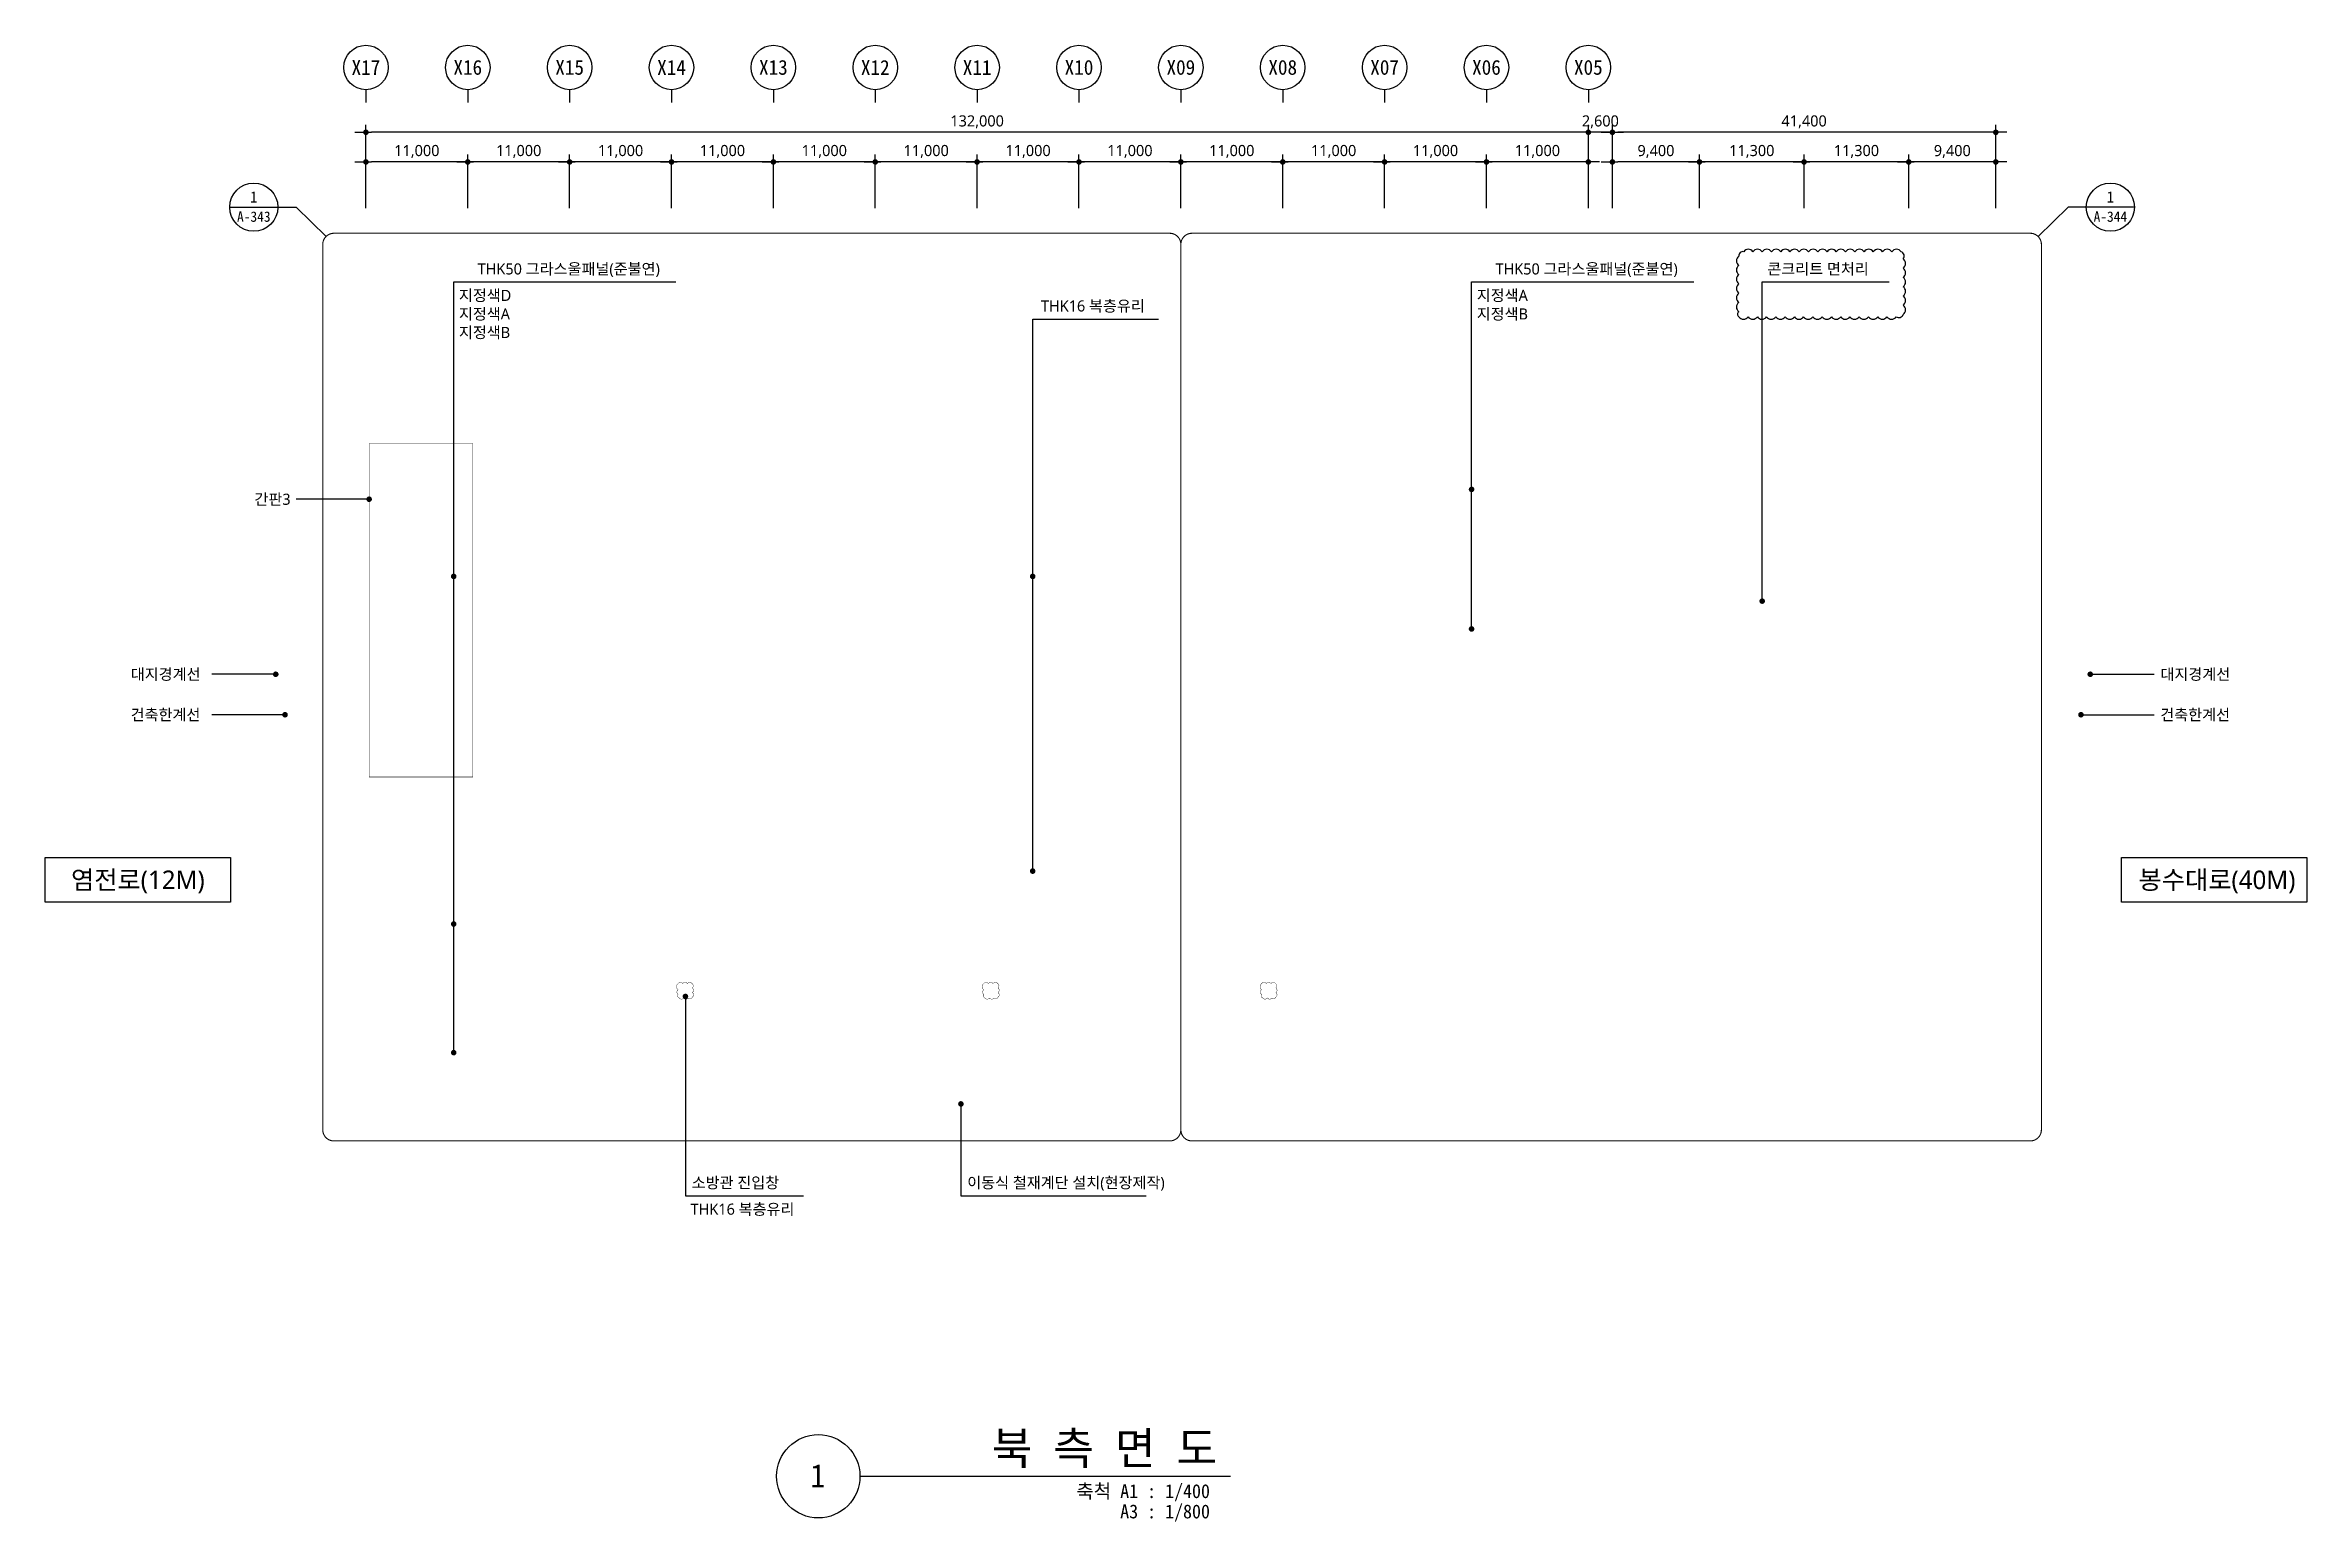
# Model space of a CAD drawing. Header units: millimetres. Extents: x 6178 to 1332178, y 1007012 to 1184858.
# Drawn here: x 377950 to 622156, y 1007012 to 1166428 of the extents above; entities that cross this region are included whole.
import ezdxf
from ezdxf.enums import TextEntityAlignment as Align

# ---------------------------------------------------------------- set-up
doc = ezdxf.new("R2010")
doc.units = ezdxf.units.MM
doc.linetypes.add('DASHDOTX2', pattern=[2, 1, -0.5, 0, -0.5])
doc.linetypes.add('HID', pattern=[2, 1.1, -0.9])
for name, color, linetype, lineweight in [('A-AXIS-BUBL', 7, 'Continuous', 25), ('A-DIMS', 7, 'Continuous', 25), ('A-FLXX-HID2', 3, 'HID', 25), ('A-MKXS-LEAD', 7, 'Continuous', 25), ('A-MKXS-MAK2', 3, 'DASHDOTX2', 25), ('A-MKXS-TEXT1', 3, 'Continuous', 25), ('A-MKXS-TEXT2', 7, 'Continuous', 25), ('A-XXXX-SYMB', 7, 'Continuous', 25), ('A-XXXX-TXT1', 3, 'Continuous', 25), ('A-XXXX-TXT2', 3, 'Continuous', 25), ('REV-202205', 20, 'Continuous', 25)]:
    doc.layers.add(name, color=color, linetype=linetype, lineweight=lineweight)
doc.styles.add('HY울릉도L', font='')
doc.styles.add('돋움체', font='')
doc.styles.add('맑은고딕', font='malgun.ttf')
doc.styles.get('HY울릉도L').set_extended_font_data('HYwulM')
doc.styles.get('돋움체').set_extended_font_data('DotumChe')
doc.dimstyles.new('CDIM', dxfattribs={"dimtxt": 3, "dimasz": 1.5, "dimexe": 2, "dimexo": 1, "dimgap": 1, "dimtad": 1, "dimdec": 0, "dimrnd": 0.5, "dimzin": 0, "dimdsep": 32, "dimlunit": 6, "dimtxsty": 'HY울릉도L', "dimblk1": '_CIDOT', "dimblk2": '_CIDOT', "dimsah": 1, "dimcen": 5.5, "dimclrd": 2, "dimclre": 2, "dimclrt": 7, "dimadec": 0, "dimazin": 0, "dimtfac": 1, "dimtdec": 0, "dimtix": 1, "dimtmove": 2, "dimatfit": 1, "dimldrblk": '_CIDOT', "dimfxl": 1, "dimtolj": 1, "dimtzin": 0, "dimlwd": -1, "dimarcsym": 0})

msp = doc.modelspace()

# ---------------------------------------------------------------- texts
at = {"layer": 'A-MKXS-TEXT1', "style": '맑은고딕'}
for s, p in [('THK50 그라스울패널(준불연)', (444322.5, 1142278.8)), ('THK50 그라스울패널(준불연)', (554233.3, 1142278.8)), ('간판3', (404449.1, 1117410.3))]:
    msp.add_text(s, height=1200, dxfattribs=at).set_placement(p, align=Align.MIDDLE_RIGHT)
for s, p in [('콘크리트 면처리', (563911.2, 1142278.8)), ('지정색D', (422617.5, 1139417.3)), ('지정색A', (422617.5, 1137417.3)), ('THK16 복층유리', (485471.1, 1138278.8)), ('지정색A', (532528.2, 1139417.3)), ('지정색B', (532528.2, 1137417.3)), ('지정색B', (422617.5, 1135417.3)), ('대지경계선', (387191.6, 1098514.4)), ('대지경계선', (606361.1, 1098514.4)), ('건축한계선', (387170.2, 1094144)), ('건축한계선', (606339.8, 1094144)), ('소방관 진입창', (447757.6, 1043622.7)), ('이동식 철재계단 설치(현장제작)', (477507.6, 1043622.7)), ('THK16 복층유리', (447638.7, 1040761.2))]:
    msp.add_text(s, height=1200, dxfattribs=at).set_placement(p, align=Align.MIDDLE_LEFT)
for s, p in [('염전로(12M)', (387949.7, 1076319.1)), ('봉수대로(40M)', (612461, 1076319.1))]:
    msp.add_text(s, height=2000, dxfattribs=at).set_placement(p, align=Align.MIDDLE_CENTER)
at = {"layer": 'A-MKXS-TEXT2', "style": '돋움체'}
for s, height, p in [('1', 1200, (400470.8, 1150048.4)), ('1', 1200, (600948.9, 1150048.4)), ('A-343', 1120, (400470.8, 1147916.2)), ('A-344', 1120, (600948.9, 1147916.2))]:
    msp.add_text(s, height=height, dxfattribs=at).set_placement(p, align=Align.MIDDLE)
at = {"layer": 'A-XXXX-TXT1', "style": '돋움체'}
msp.add_text('북 측 면 도', height=3500, dxfattribs=at).set_placement((504498.9, 1012154.4), align=Align.BOTTOM_RIGHT)
msp.add_text('1', height=2500, dxfattribs=at).set_placement((461370.2, 1011981.4), align=Align.MIDDLE)
for s, p in [('축척 A1 : 1/400', (503720.1, 1011066.6)), ('A3 : 1/800', (503720.1, 1008877.5))]:
    msp.add_text(s, height=1500, dxfattribs=at).set_placement(p, align=Align.TOP_RIGHT)
at = {"layer": 'A-XXXX-TXT2', "ltscale": 0.2, "style": '돋움체'}
for s, p in [('X17', (412577.9, 1164028)), ('X16', (423577.9, 1164028)), ('X15', (434577.9, 1164028)), ('X14', (445577.9, 1164028)), ('X13', (456577.9, 1164028)), ('X12', (467577.9, 1164028)), ('X11', (478577.9, 1164028)), ('X10', (489577.9, 1164028)), ('X09', (500577.9, 1164028)), ('X08', (511577.9, 1164028)), ('X07', (522577.9, 1164028)), ('X06', (533577.9, 1164028)), ('X05', (544577.9, 1164028))]:
    msp.add_text(s, height=1600, dxfattribs=at).set_placement(p, align=Align.MIDDLE)

# ---------------------------------------------------------------- blocks, each defined once
blk = doc.blocks.new('_CIDOT')
at = {"color": 0, "linetype": 'ByBlock'}
blk.add_line((2, 0), (-1, 0), dxfattribs=at)
at = {"color": 0, "linetype": 'ByBlock', "const_width": 0.5}
blk.add_lwpolyline([(-0.25, 0, 1), (0.25, 0, 1)], format="xyb", close=True, dxfattribs=at)
blk = doc.blocks.new('*D63')
at = {"layer": 'A-DIMS', "lineweight": -2, "transparency": 16777216}
for p, q in [((412578, 1148828), (412578, 1157828)), ((544578, 1148828), (544578, 1157828))]:
    blk.add_line(p, q, dxfattribs=at)
at = {"layer": 'A-DIMS', "transparency": 16777216}
blk.add_line((543978, 1157028), (413178, 1157028), dxfattribs=at)
at = {"layer": 'A-DIMS', "transparency": 16777216, "xscale": 600, "yscale": 600, "zscale": 600}
for p, rotation in [((412578, 1157028), 179.9999999999026), ((544578, 1157028), 359.9999999999026)]:
    blk.add_blockref('_CIDOT', p, dxfattribs=dict(at, rotation=rotation))
at = {"layer": 'A-DIMS', "color": 3, "transparency": 16777216, "insert": (478578, 1158152), "char_height": 1200, "attachment_point": 5, "style": '맑은고딕'}
blk.add_mtext('\\A1;132,000', dxfattribs=at)
blk = doc.blocks.new('*D64')
at = {"layer": 'A-DIMS', "lineweight": -2, "transparency": 16777216}
for p, q in [((412578, 1148828), (412578, 1154628)), ((423578, 1148828), (423578, 1154628))]:
    blk.add_line(p, q, dxfattribs=at)
at = {"layer": 'A-DIMS', "transparency": 16777216}
blk.add_line((422978, 1153828), (413178, 1153828), dxfattribs=at)
at = {"layer": 'A-DIMS', "transparency": 16777216, "xscale": 600, "yscale": 600, "zscale": 600}
for p, rotation in [((412578, 1153828), 179.9999999992772), ((423578, 1153828), 359.9999999992772)]:
    blk.add_blockref('_CIDOT', p, dxfattribs=dict(at, rotation=rotation))
at = {"layer": 'A-DIMS', "color": 3, "transparency": 16777216, "insert": (418078, 1154952), "char_height": 1200, "attachment_point": 5, "style": '맑은고딕'}
blk.add_mtext('\\A1;11,000', dxfattribs=at)
blk = doc.blocks.new('*D65')
at = {"layer": 'A-DIMS', "lineweight": -2, "transparency": 16777216}
for p, q in [((423578, 1148828), (423578, 1154628)), ((434578, 1148828), (434578, 1154628))]:
    blk.add_line(p, q, dxfattribs=at)
at = {"layer": 'A-DIMS', "transparency": 16777216}
blk.add_line((433978, 1153828), (424178, 1153828), dxfattribs=at)
at = {"layer": 'A-DIMS', "transparency": 16777216, "xscale": 600, "yscale": 600, "zscale": 600}
for p, rotation in [((423578, 1153828), 179.9999999992772), ((434578, 1153828), 359.9999999992772)]:
    blk.add_blockref('_CIDOT', p, dxfattribs=dict(at, rotation=rotation))
at = {"layer": 'A-DIMS', "color": 3, "transparency": 16777216, "insert": (429078, 1154952), "char_height": 1200, "attachment_point": 5, "style": '맑은고딕'}
blk.add_mtext('\\A1;11,000', dxfattribs=at)
blk = doc.blocks.new('*D66')
at = {"layer": 'A-DIMS', "lineweight": -2, "transparency": 16777216}
for p, q in [((434578, 1148828), (434578, 1154628)), ((445578, 1148828), (445578, 1154628))]:
    blk.add_line(p, q, dxfattribs=at)
at = {"layer": 'A-DIMS', "transparency": 16777216}
blk.add_line((444978, 1153828), (435178, 1153828), dxfattribs=at)
at = {"layer": 'A-DIMS', "transparency": 16777216, "xscale": 600, "yscale": 600, "zscale": 600}
for p, rotation in [((434578, 1153828), 179.9999999992772), ((445578, 1153828), 359.9999999992772)]:
    blk.add_blockref('_CIDOT', p, dxfattribs=dict(at, rotation=rotation))
at = {"layer": 'A-DIMS', "color": 3, "transparency": 16777216, "insert": (440078, 1154952), "char_height": 1200, "attachment_point": 5, "style": '맑은고딕'}
blk.add_mtext('\\A1;11,000', dxfattribs=at)
blk = doc.blocks.new('*D67')
at = {"layer": 'A-DIMS', "lineweight": -2, "transparency": 16777216}
for p, q in [((445578, 1148828), (445578, 1154628)), ((456578, 1148828), (456578, 1154628))]:
    blk.add_line(p, q, dxfattribs=at)
at = {"layer": 'A-DIMS', "transparency": 16777216}
blk.add_line((455978, 1153828), (446178, 1153828), dxfattribs=at)
at = {"layer": 'A-DIMS', "transparency": 16777216, "xscale": 600, "yscale": 600, "zscale": 600}
for p, rotation in [((445578, 1153828), 179.9999999992772), ((456578, 1153828), 359.9999999992772)]:
    blk.add_blockref('_CIDOT', p, dxfattribs=dict(at, rotation=rotation))
at = {"layer": 'A-DIMS', "color": 3, "transparency": 16777216, "insert": (451078, 1154952), "char_height": 1200, "attachment_point": 5, "style": '맑은고딕'}
blk.add_mtext('\\A1;11,000', dxfattribs=at)
blk = doc.blocks.new('*D68')
at = {"layer": 'A-DIMS', "lineweight": -2, "transparency": 16777216}
for p, q in [((456578, 1148828), (456578, 1154628)), ((467578, 1148828), (467578, 1154628))]:
    blk.add_line(p, q, dxfattribs=at)
at = {"layer": 'A-DIMS', "transparency": 16777216}
blk.add_line((466978, 1153828), (457178, 1153828), dxfattribs=at)
at = {"layer": 'A-DIMS', "transparency": 16777216, "xscale": 600, "yscale": 600, "zscale": 600}
for p, rotation in [((456578, 1153828), 179.9999999992772), ((467578, 1153828), 359.9999999992772)]:
    blk.add_blockref('_CIDOT', p, dxfattribs=dict(at, rotation=rotation))
at = {"layer": 'A-DIMS', "color": 3, "transparency": 16777216, "insert": (462078, 1154952), "char_height": 1200, "attachment_point": 5, "style": '맑은고딕'}
blk.add_mtext('\\A1;11,000', dxfattribs=at)
blk = doc.blocks.new('*D69')
at = {"layer": 'A-DIMS', "lineweight": -2, "transparency": 16777216}
for p, q in [((467578, 1148828), (467578, 1154628)), ((478578, 1148828), (478578, 1154628))]:
    blk.add_line(p, q, dxfattribs=at)
at = {"layer": 'A-DIMS', "transparency": 16777216}
blk.add_line((477978, 1153828), (468178, 1153828), dxfattribs=at)
at = {"layer": 'A-DIMS', "transparency": 16777216, "xscale": 600, "yscale": 600, "zscale": 600}
for p, rotation in [((467578, 1153828), 179.9999999992772), ((478578, 1153828), 359.9999999992772)]:
    blk.add_blockref('_CIDOT', p, dxfattribs=dict(at, rotation=rotation))
at = {"layer": 'A-DIMS', "color": 3, "transparency": 16777216, "insert": (473078, 1154952), "char_height": 1200, "attachment_point": 5, "style": '맑은고딕'}
blk.add_mtext('\\A1;11,000', dxfattribs=at)
blk = doc.blocks.new('*D70')
at = {"layer": 'A-DIMS', "lineweight": -2, "transparency": 16777216}
for p, q in [((478578, 1148828), (478578, 1154628)), ((489578, 1148828), (489578, 1154628))]:
    blk.add_line(p, q, dxfattribs=at)
at = {"layer": 'A-DIMS', "transparency": 16777216}
blk.add_line((488978, 1153828), (479178, 1153828), dxfattribs=at)
at = {"layer": 'A-DIMS', "transparency": 16777216, "xscale": 600, "yscale": 600, "zscale": 600}
for p, rotation in [((478578, 1153828), 179.9999999992675), ((489578, 1153828), 359.9999999992675)]:
    blk.add_blockref('_CIDOT', p, dxfattribs=dict(at, rotation=rotation))
at = {"layer": 'A-DIMS', "color": 3, "transparency": 16777216, "insert": (484078, 1154952), "char_height": 1200, "attachment_point": 5, "style": '맑은고딕'}
blk.add_mtext('\\A1;11,000', dxfattribs=at)
blk = doc.blocks.new('*D71')
at = {"layer": 'A-DIMS', "lineweight": -2, "transparency": 16777216}
for p, q in [((489578, 1148828), (489578, 1154628)), ((500578, 1148828), (500578, 1154628))]:
    blk.add_line(p, q, dxfattribs=at)
at = {"layer": 'A-DIMS', "transparency": 16777216}
blk.add_line((499978, 1153828), (490178, 1153828), dxfattribs=at)
at = {"layer": 'A-DIMS', "transparency": 16777216, "xscale": 600, "yscale": 600, "zscale": 600}
for p, rotation in [((489578, 1153828), 179.9999999992675), ((500578, 1153828), 359.9999999992675)]:
    blk.add_blockref('_CIDOT', p, dxfattribs=dict(at, rotation=rotation))
at = {"layer": 'A-DIMS', "color": 3, "transparency": 16777216, "insert": (495078, 1154952), "char_height": 1200, "attachment_point": 5, "style": '맑은고딕'}
blk.add_mtext('\\A1;11,000', dxfattribs=at)
blk = doc.blocks.new('*D72')
at = {"layer": 'A-DIMS', "lineweight": -2, "transparency": 16777216}
for p, q in [((500578, 1148828), (500578, 1154628)), ((511578, 1148828), (511578, 1154628))]:
    blk.add_line(p, q, dxfattribs=at)
at = {"layer": 'A-DIMS', "transparency": 16777216}
blk.add_line((510978, 1153828), (501178, 1153828), dxfattribs=at)
at = {"layer": 'A-DIMS', "transparency": 16777216, "xscale": 600, "yscale": 600, "zscale": 600}
for p, rotation in [((500578, 1153828), 179.9999999992675), ((511578, 1153828), 359.9999999992675)]:
    blk.add_blockref('_CIDOT', p, dxfattribs=dict(at, rotation=rotation))
at = {"layer": 'A-DIMS', "color": 3, "transparency": 16777216, "insert": (506078, 1154952), "char_height": 1200, "attachment_point": 5, "style": '맑은고딕'}
blk.add_mtext('\\A1;11,000', dxfattribs=at)
blk = doc.blocks.new('*D73')
at = {"layer": 'A-DIMS', "lineweight": -2, "transparency": 16777216}
for p, q in [((511578, 1148828), (511578, 1154628)), ((522578, 1148828), (522578, 1154628))]:
    blk.add_line(p, q, dxfattribs=at)
at = {"layer": 'A-DIMS', "transparency": 16777216}
blk.add_line((521978, 1153828), (512178, 1153828), dxfattribs=at)
at = {"layer": 'A-DIMS', "transparency": 16777216, "xscale": 600, "yscale": 600, "zscale": 600}
for p, rotation in [((511578, 1153828), 179.9999999992675), ((522578, 1153828), 359.9999999992675)]:
    blk.add_blockref('_CIDOT', p, dxfattribs=dict(at, rotation=rotation))
at = {"layer": 'A-DIMS', "color": 3, "transparency": 16777216, "insert": (517078, 1154952), "char_height": 1200, "attachment_point": 5, "style": '맑은고딕'}
blk.add_mtext('\\A1;11,000', dxfattribs=at)
blk = doc.blocks.new('*D74')
at = {"layer": 'A-DIMS', "lineweight": -2, "transparency": 16777216}
for p, q in [((522578, 1148828), (522578, 1154628)), ((533578, 1148828), (533578, 1154628))]:
    blk.add_line(p, q, dxfattribs=at)
at = {"layer": 'A-DIMS', "transparency": 16777216}
blk.add_line((532978, 1153828), (523178, 1153828), dxfattribs=at)
at = {"layer": 'A-DIMS', "transparency": 16777216, "xscale": 600, "yscale": 600, "zscale": 600}
for p, rotation in [((522578, 1153828), 179.9999999992675), ((533578, 1153828), 359.9999999992675)]:
    blk.add_blockref('_CIDOT', p, dxfattribs=dict(at, rotation=rotation))
at = {"layer": 'A-DIMS', "color": 3, "transparency": 16777216, "insert": (528078, 1154952), "char_height": 1200, "attachment_point": 5, "style": '맑은고딕'}
blk.add_mtext('\\A1;11,000', dxfattribs=at)
blk = doc.blocks.new('*D75')
at = {"layer": 'A-DIMS', "lineweight": -2, "transparency": 16777216}
for p, q in [((533578, 1148828), (533578, 1154628)), ((544578, 1148828), (544578, 1154628))]:
    blk.add_line(p, q, dxfattribs=at)
at = {"layer": 'A-DIMS', "transparency": 16777216}
blk.add_line((543978, 1153828), (534178, 1153828), dxfattribs=at)
at = {"layer": 'A-DIMS', "transparency": 16777216, "xscale": 600, "yscale": 600, "zscale": 600}
for p, rotation in [((533578, 1153828), 179.9999999992772), ((544578, 1153828), 359.9999999992772)]:
    blk.add_blockref('_CIDOT', p, dxfattribs=dict(at, rotation=rotation))
at = {"layer": 'A-DIMS', "color": 3, "transparency": 16777216, "insert": (539078, 1154952), "char_height": 1200, "attachment_point": 5, "style": '맑은고딕'}
blk.add_mtext('\\A1;11,000', dxfattribs=at)
blk = doc.blocks.new('*D76')
at = {"layer": 'A-DIMS', "lineweight": -2, "transparency": 16777216}
for p, q in [((544578, 1148828), (544578, 1157828)), ((547178, 1148828), (547178, 1157828))]:
    blk.add_line(p, q, dxfattribs=at)
at = {"layer": 'A-DIMS', "transparency": 16777216}
for p, q in [((543978, 1157028), (543378, 1157028)), ((547178, 1157028), (544578, 1157028)), ((547778, 1157028), (548378, 1157028))]:
    blk.add_line(p, q, dxfattribs=at)
at = {"layer": 'A-DIMS', "transparency": 16777216, "xscale": 600, "yscale": 600, "zscale": 600}
for p, rotation in [((544578, 1157028), 359.9999999950539), ((547178, 1157028), 179.9999999950539)]:
    blk.add_blockref('_CIDOT', p, dxfattribs=dict(at, rotation=rotation))
at = {"layer": 'A-DIMS', "color": 3, "transparency": 16777216, "insert": (545878, 1158149), "char_height": 1200, "attachment_point": 5, "rotation": 360, "style": '맑은고딕'}
blk.add_mtext('\\A1;2,600', dxfattribs=at)
blk = doc.blocks.new('*D77')
at = {"layer": 'A-DIMS', "lineweight": -2, "transparency": 16777216}
for p, q in [((547178, 1148828), (547178, 1154628)), ((556578, 1148828), (556578, 1154628))]:
    blk.add_line(p, q, dxfattribs=at)
at = {"layer": 'A-DIMS', "transparency": 16777216}
blk.add_line((555978, 1153828), (547778, 1153828), dxfattribs=at)
at = {"layer": 'A-DIMS', "transparency": 16777216, "xscale": 600, "yscale": 600, "zscale": 600}
for p, rotation in [((547178, 1153828), 179.9999999991542), ((556578, 1153828), 359.9999999991542)]:
    blk.add_blockref('_CIDOT', p, dxfattribs=dict(at, rotation=rotation))
at = {"layer": 'A-DIMS', "color": 3, "transparency": 16777216, "insert": (551878, 1154949), "char_height": 1200, "attachment_point": 5, "style": '맑은고딕'}
blk.add_mtext('\\A1;9,400', dxfattribs=at)
blk = doc.blocks.new('*D78')
at = {"layer": 'A-DIMS', "lineweight": -2, "transparency": 16777216}
for p, q in [((556578, 1148828), (556578, 1154628)), ((567878, 1148828), (567878, 1154628))]:
    blk.add_line(p, q, dxfattribs=at)
at = {"layer": 'A-DIMS', "transparency": 16777216}
blk.add_line((567278, 1153828), (557178, 1153828), dxfattribs=at)
at = {"layer": 'A-DIMS', "transparency": 16777216, "xscale": 600, "yscale": 600, "zscale": 600, "rotation": 180}
blk.add_blockref('_CIDOT', (556578, 1153828), dxfattribs=at)
at = {"layer": 'A-DIMS', "transparency": 16777216, "xscale": 600, "yscale": 600, "zscale": 600}
blk.add_blockref('_CIDOT', (567878, 1153828), dxfattribs=at)
at = {"layer": 'A-DIMS', "color": 3, "transparency": 16777216, "insert": (562228, 1154952), "char_height": 1200, "attachment_point": 5, "style": '맑은고딕'}
blk.add_mtext('\\A1;11,300', dxfattribs=at)
blk = doc.blocks.new('*D79')
at = {"layer": 'A-DIMS', "lineweight": -2, "transparency": 16777216}
for p, q in [((567878, 1148828), (567878, 1154628)), ((579178, 1148828), (579178, 1154628))]:
    blk.add_line(p, q, dxfattribs=at)
at = {"layer": 'A-DIMS', "transparency": 16777216}
blk.add_line((578578, 1153828), (568478, 1153828), dxfattribs=at)
at = {"layer": 'A-DIMS', "transparency": 16777216, "xscale": 600, "yscale": 600, "zscale": 600}
for p, rotation in [((567878, 1153828), 179.9999999992869), ((579178, 1153828), 359.999999999287)]:
    blk.add_blockref('_CIDOT', p, dxfattribs=dict(at, rotation=rotation))
at = {"layer": 'A-DIMS', "color": 3, "transparency": 16777216, "insert": (573528, 1154952), "char_height": 1200, "attachment_point": 5, "style": '맑은고딕'}
blk.add_mtext('\\A1;11,300', dxfattribs=at)
blk = doc.blocks.new('*D80')
at = {"layer": 'A-DIMS', "lineweight": -2, "transparency": 16777216}
for p, q in [((547178, 1148828), (547178, 1157828)), ((588578, 1148828), (588578, 1157828))]:
    blk.add_line(p, q, dxfattribs=at)
at = {"layer": 'A-DIMS', "transparency": 16777216}
blk.add_line((587978, 1157028), (547778, 1157028), dxfattribs=at)
at = {"layer": 'A-DIMS', "transparency": 16777216, "xscale": 600, "yscale": 600, "zscale": 600, "rotation": 180}
blk.add_blockref('_CIDOT', (547178, 1157028), dxfattribs=at)
at = {"layer": 'A-DIMS', "transparency": 16777216, "xscale": 600, "yscale": 600, "zscale": 600}
blk.add_blockref('_CIDOT', (588578, 1157028), dxfattribs=at)
at = {"layer": 'A-DIMS', "color": 3, "transparency": 16777216, "insert": (567878, 1158152), "char_height": 1200, "attachment_point": 5, "style": '맑은고딕'}
blk.add_mtext('\\A1;41,400', dxfattribs=at)
blk = doc.blocks.new('*D81')
at = {"layer": 'A-DIMS', "lineweight": -2, "transparency": 16777216}
for p, q in [((579178, 1148828), (579178, 1154628)), ((588578, 1148828), (588578, 1154628))]:
    blk.add_line(p, q, dxfattribs=at)
at = {"layer": 'A-DIMS', "transparency": 16777216}
blk.add_line((587978, 1153828), (579778, 1153828), dxfattribs=at)
at = {"layer": 'A-DIMS', "transparency": 16777216, "xscale": 600, "yscale": 600, "zscale": 600}
for p, rotation in [((579178, 1153828), 179.9999999991542), ((588578, 1153828), 359.9999999991542)]:
    blk.add_blockref('_CIDOT', p, dxfattribs=dict(at, rotation=rotation))
at = {"layer": 'A-DIMS', "color": 3, "transparency": 16777216, "insert": (583878, 1154949), "char_height": 1200, "attachment_point": 5, "style": '맑은고딕'}
blk.add_mtext('\\A1;9,400', dxfattribs=at)

# ---------------------------------------------------------------- dimensions: what is measured, and where the dimension line sits
at = {"layer": 'A-DIMS'}
for p1, p2, distance, picture, middle in [((544577.9, 1148428), (412577.9, 1148428), -8600, '*D63', (478577.9, 1158151.9)), ((547177.9, 1148428), (544577.9, 1148428), -8600, '*D76', (545877.9, 1158148.7)), ((588577.9, 1148428), (547177.9, 1148428), -8600, '*D80', (567877.9, 1158151.9)), ((423577.9, 1148428), (412577.9, 1148428), -5400, '*D64', (418077.9, 1154951.9)), ((434577.9, 1148428), (423577.9, 1148428), -5400, '*D65', (429077.9, 1154951.9)), ((445577.9, 1148428), (434577.9, 1148428), -5400, '*D66', (440077.9, 1154951.9)), ((456577.9, 1148428), (445577.9, 1148428), -5400, '*D67', (451077.9, 1154951.9)), ((467577.9, 1148428), (456577.9, 1148428), -5400, '*D68', (462077.9, 1154951.9)), ((478577.9, 1148428), (467577.9, 1148428), -5400, '*D69', (473077.9, 1154951.9)), ((489577.9, 1148428), (478577.9, 1148428), -5400, '*D70', (484077.9, 1154951.9)), ((500577.9, 1148428), (489577.9, 1148428), -5400, '*D71', (495077.9, 1154951.9)), ((511577.9, 1148428), (500577.9, 1148428), -5400, '*D72', (506077.9, 1154951.9)), ((522577.9, 1148428), (511577.9, 1148428), -5400, '*D73', (517077.9, 1154951.9)), ((533577.9, 1148428), (522577.9, 1148428), -5400, '*D74', (528077.9, 1154951.9)), ((544577.9, 1148428), (533577.9, 1148428), -5400, '*D75', (539077.9, 1154951.9)), ((556577.9, 1148428), (547177.9, 1148428), -5400, '*D77', (551877.9, 1154948.7)), ((567877.9, 1148428), (556577.9, 1148428), -5400, '*D78', (562227.9, 1154951.9)), ((579177.9, 1148428), (567877.9, 1148428), -5400, '*D79', (573527.9, 1154951.9)), ((588577.9, 1148428), (579177.9, 1148428), -5400, '*D81', (583877.9, 1154948.7))]:
    dim = msp.add_aligned_dim(p1=p1, p2=p2, distance=distance, dimstyle='CDIM', override={"dimscale": 400, "dimtxsty": '맑은고딕', "dimclrd": 256, "dimclre": 256, "dimclrt": 3}, dxfattribs=at)
    dim.commit()
    dim.dimension.update_dxf_attribs({"geometry": picture, "text_midpoint": middle})

# ---------------------------------------------------------------- linework, layer by layer
for points in [[(377949.7, 1078719.1), (397949.7, 1078719.1), (397949.7, 1073919.1), (377949.7, 1073919.1)], [(602156, 1078719.1), (622156, 1078719.1), (622156, 1073919.1), (602156, 1073919.1)], [(602156, 1078719.1), (622156, 1078719.1), (622156, 1073919.1), (602156, 1073919.1)]]:
    msp.add_lwpolyline(points, close=True)
at = {"layer": 'A-AXIS-BUBL', "ltscale": 0.2}
for p, q in [((412577.9, 1161628), (412577.9, 1160228)), ((423577.9, 1161628), (423577.9, 1160228)), ((434577.9, 1161628), (434577.9, 1160228)), ((445577.9, 1161628), (445577.9, 1160228)), ((456577.9, 1161628), (456577.9, 1160228)), ((467577.9, 1161628), (467577.9, 1160228)), ((478577.9, 1161628), (478577.9, 1160228)), ((489577.9, 1161628), (489577.9, 1160228)), ((500577.9, 1161628), (500577.9, 1160228)), ((511577.9, 1161628), (511577.9, 1160228)), ((522577.9, 1161628), (522577.9, 1160228)), ((533577.9, 1161628), (533577.9, 1160228)), ((544577.9, 1161628), (544577.9, 1160228))]:
    msp.add_line(p, q, dxfattribs=at)
for centre in [(412577.9, 1164028), (423577.9, 1164028), (434577.9, 1164028), (445577.9, 1164028), (456577.9, 1164028), (467577.9, 1164028), (478577.9, 1164028), (489577.9, 1164028), (500577.9, 1164028), (511577.9, 1164028), (522577.9, 1164028), (533577.9, 1164028), (544577.9, 1164028)]:
    msp.add_circle(centre, 2400, dxfattribs=at)
at = {"layer": 'A-FLXX-HID2', "color": 251, "const_width": 50}
msp.add_lwpolyline([(412927.9, 1087428), (424127.9, 1087428), (424127.9, 1123428), (412927.9, 1123428)], close=True, dxfattribs=at)
at = {"layer": 'A-MKXS-LEAD'}
for p, q in [((412927.9, 1117410.3), (405039.5, 1117410.3)), ((402845.5, 1098514.4), (395957.1, 1098514.4)), ((598772.9, 1098514.4), (605661.6, 1098514.4)), ((403845.5, 1094144), (395957.1, 1094144)), ((597773.5, 1094144), (605661.6, 1094144))]:
    msp.add_line(p, q, dxfattribs=at)
at = {"layer": 'A-MKXS-LEAD', "const_width": 300}
for points in [[(532117.5, 1118472.1, -1), (531817.5, 1118472.1, -1)], [(413077.9, 1117410.3, -1), (412777.9, 1117410.3, -1)], [(422206.7, 1109078.4, -1), (421906.7, 1109078.4, -1)], [(484727.9, 1109078.4, -1), (484427.9, 1109078.4, -1)], [(563500.5, 1106412.5, -1), (563200.5, 1106412.5, -1)], [(532117.5, 1103405.5, -1), (531817.5, 1103405.5, -1)], [(402995.5, 1098514.4, -1), (402695.5, 1098514.4, -1)], [(598622.9, 1098514.4, 1), (598922.9, 1098514.4, 1)], [(403995.5, 1094144, -1), (403695.5, 1094144, -1)], [(597623.5, 1094144, 1), (597923.5, 1094144, 1)], [(484727.9, 1077261.5, -1), (484427.9, 1077261.5, -1)], [(422206.7, 1071548.5, -1), (421906.7, 1071548.5, -1)], [(447227.9, 1063728, -1), (446927.9, 1063728, -1)], [(422206.7, 1057659.5, -1), (421906.7, 1057659.5, -1)], [(476977.9, 1052128, -1), (476677.9, 1052128, -1)]]:
    msp.add_lwpolyline(points, format="xyb", close=True, dxfattribs=at)
at = {"layer": 'A-MKXS-MAK2', "linetype": 'Continuous'}
for p, q in [((397870.8, 1148946.1), (405044.7, 1148946.1)), ((405044.7, 1148946.1), (408270.4, 1145776.5)), ((596374.9, 1148946.1), (593149.2, 1145776.5)), ((603548.9, 1148946.1), (596374.9, 1148946.1))]:
    msp.add_line(p, q, dxfattribs=at)
at = {"layer": 'A-MKXS-MAK2', "const_width": 120}
for points in [[(499377.9, 1146128), (409118.9, 1146128, 0.41421356), (407918.9, 1144928), (407918.9, 1049328, 0.41421356), (409118.9, 1048128), (499377.9, 1048128, 0.41421356), (500577.9, 1049328), (500577.9, 1144928, 0.41421356)], [(501777.9, 1146128), (592300.7, 1146128, -0.41421356), (593500.7, 1144928), (593500.7, 1049328, -0.41421356), (592300.7, 1048128), (501777.9, 1048128, -0.41421356), (500577.9, 1049328), (500577.9, 1144928, -0.41421356)]]:
    msp.add_lwpolyline(points, format="xyb", close=True, dxfattribs=at)
at = {"layer": 'A-MKXS-MAK2', "linetype": 'Continuous'}
for centre in [(400470.8, 1148946.1), (600948.9, 1148946.1)]:
    msp.add_circle(centre, 2600, dxfattribs=at)
at = {"layer": 'A-MKXS-TEXT2'}
for points in [[(422056.7, 1057659.5), (422056.7, 1140870.2), (446056.7, 1140870.2)], [(531967.5, 1103405.5), (531967.5, 1140870.2), (555967.5, 1140870.2)], [(563350.5, 1106412.5), (563350.5, 1140870.2), (577051.8, 1140870.2)], [(484577.9, 1077261.5), (484577.9, 1136870.2), (498148.1, 1136870.2)], [(447077.9, 1063728), (447077.9, 1042214.1), (459841.3, 1042214.1)], [(476827.9, 1052128), (476827.9, 1042214.1), (496828.4, 1042214.1)]]:
    msp.add_lwpolyline(points, dxfattribs=at)
at = {"layer": 'A-XXXX-SYMB'}
msp.add_line((465927.9, 1011928), (505927.9, 1011928), dxfattribs=at)
msp.add_circle((461427.9, 1011928), 4500, dxfattribs=at)
at = {"layer": 'REV-202205'}
msp.add_lwpolyline([(560826.8, 1137111.2, 0.52056705), (561826.8, 1137111.2, 0.52056705), (562826.8, 1137111.2, 0.52056705), (563826.8, 1137111.2, 0.52056705), (564826.8, 1137111.2, 0.52056705), (565826.8, 1137111.2, 0.52056705), (566826.8, 1137111.2, 0.52056705), (567826.8, 1137111.2, 0.52056705), (568826.8, 1137111.2, 0.52056705), (569826.8, 1137111.2, 0.52056705), (570826.8, 1137111.2, 0.52056705), (571826.8, 1137111.2, 0.52056705), (572826.8, 1137111.2, 0.52056705), (573826.8, 1137111.2, 0.52056705), (574826.8, 1137111.2, 0.52056705), (575826.8, 1137111.2, 0.52056705), (576826.8, 1137111.2, 0.52056705), (577826.8, 1137111.2, 0.52056705), (578577, 1137361, 0.52056705), (578577, 1138361, 0.52056705), (578577, 1139361, 0.52056705), (578577, 1140361, 0.52056705), (578577, 1141361, 0.52056705), (578577, 1142361, 0.52056705), (578577, 1143361, 0.52056705), (578351.9, 1144135.9, 0.52056705), (577351.9, 1144135.9, 0.52056705), (576351.9, 1144135.9, 0.52056705), (575351.9, 1144135.9, 0.52056705), (574351.9, 1144135.9, 0.52056705), (573351.9, 1144135.9, 0.52056705), (572351.9, 1144135.9, 0.52056705), (571351.9, 1144135.9, 0.52056705), (570351.9, 1144135.9, 0.52056705), (569351.9, 1144135.9, 0.52056705), (568351.9, 1144135.9, 0.52056705), (567351.9, 1144135.9, 0.52056705), (566351.9, 1144135.9, 0.52056705), (565351.9, 1144135.9, 0.52056705), (564351.9, 1144135.9, 0.52056705), (563351.9, 1144135.9, 0.52056705), (562351.9, 1144135.9, 0.52056705), (561351.9, 1144135.9, 0.52056705), (560826.8, 1143661, 0.52056705), (560826.8, 1142661, 0.52056705), (560826.8, 1141661, 0.52056705), (560826.8, 1140661, 0.52056705), (560826.8, 1139661, 0.52056705), (560826.8, 1138661, 0.52056705), (560826.8, 1137661, 0.52056705)], format="xyb", close=True, dxfattribs=at)
at = {"layer": 'REV-202205', "const_width": 40}
for points in [[(446289.5, 1065115.3, -0.52056705), (446789.5, 1065115.3, -0.52056705), (447289.5, 1065115.3, -0.52056705), (447789.5, 1065115.3, -0.52056705), (447823.7, 1064649.5, -0.52056705), (447823.7, 1064149.5, -0.52056705), (447823.7, 1063649.5, -0.52056705), (447404.4, 1063568.8, -0.52056705), (446904.4, 1063568.8, -0.52056705), (446404.4, 1063568.8, -0.52056705), (446289.5, 1063953.9, -0.52056705), (446289.5, 1064453.9, -0.52056705)], [(479299.5, 1065115.3, -0.52056705), (479799.5, 1065115.3, -0.52056705), (480299.5, 1065115.3, -0.52056705), (480799.5, 1065115.3, -0.52056705), (480833.7, 1064649.5, -0.52056705), (480833.7, 1064149.5, -0.52056705), (480833.7, 1063649.5, -0.52056705), (480414.4, 1063568.8, -0.52056705), (479914.4, 1063568.8, -0.52056705), (479414.4, 1063568.8, -0.52056705), (479299.5, 1063953.9, -0.52056705), (479299.5, 1064453.9, -0.52056705)], [(509299.5, 1065115.3, -0.52056705), (509799.5, 1065115.3, -0.52056705), (510299.5, 1065115.3, -0.52056705), (510799.5, 1065115.3, -0.52056705), (510833.7, 1064649.5, -0.52056705), (510833.7, 1064149.5, -0.52056705), (510833.7, 1063649.5, -0.52056705), (510414.4, 1063568.8, -0.52056705), (509914.4, 1063568.8, -0.52056705), (509414.4, 1063568.8, -0.52056705), (509299.5, 1063953.9, -0.52056705), (509299.5, 1064453.9, -0.52056705)]]:
    msp.add_lwpolyline(points, format="xyb", close=True, dxfattribs=at)

msp.set_redraw_order([(e.dxf.handle, doc.entitydb.next_handle()) for e in msp.query("TEXT MTEXT ATTDEF DIMENSION ARC_DIMENSION")])  # texts and dimensions are drawn at this point

doc.saveas('drawing.dxf')
